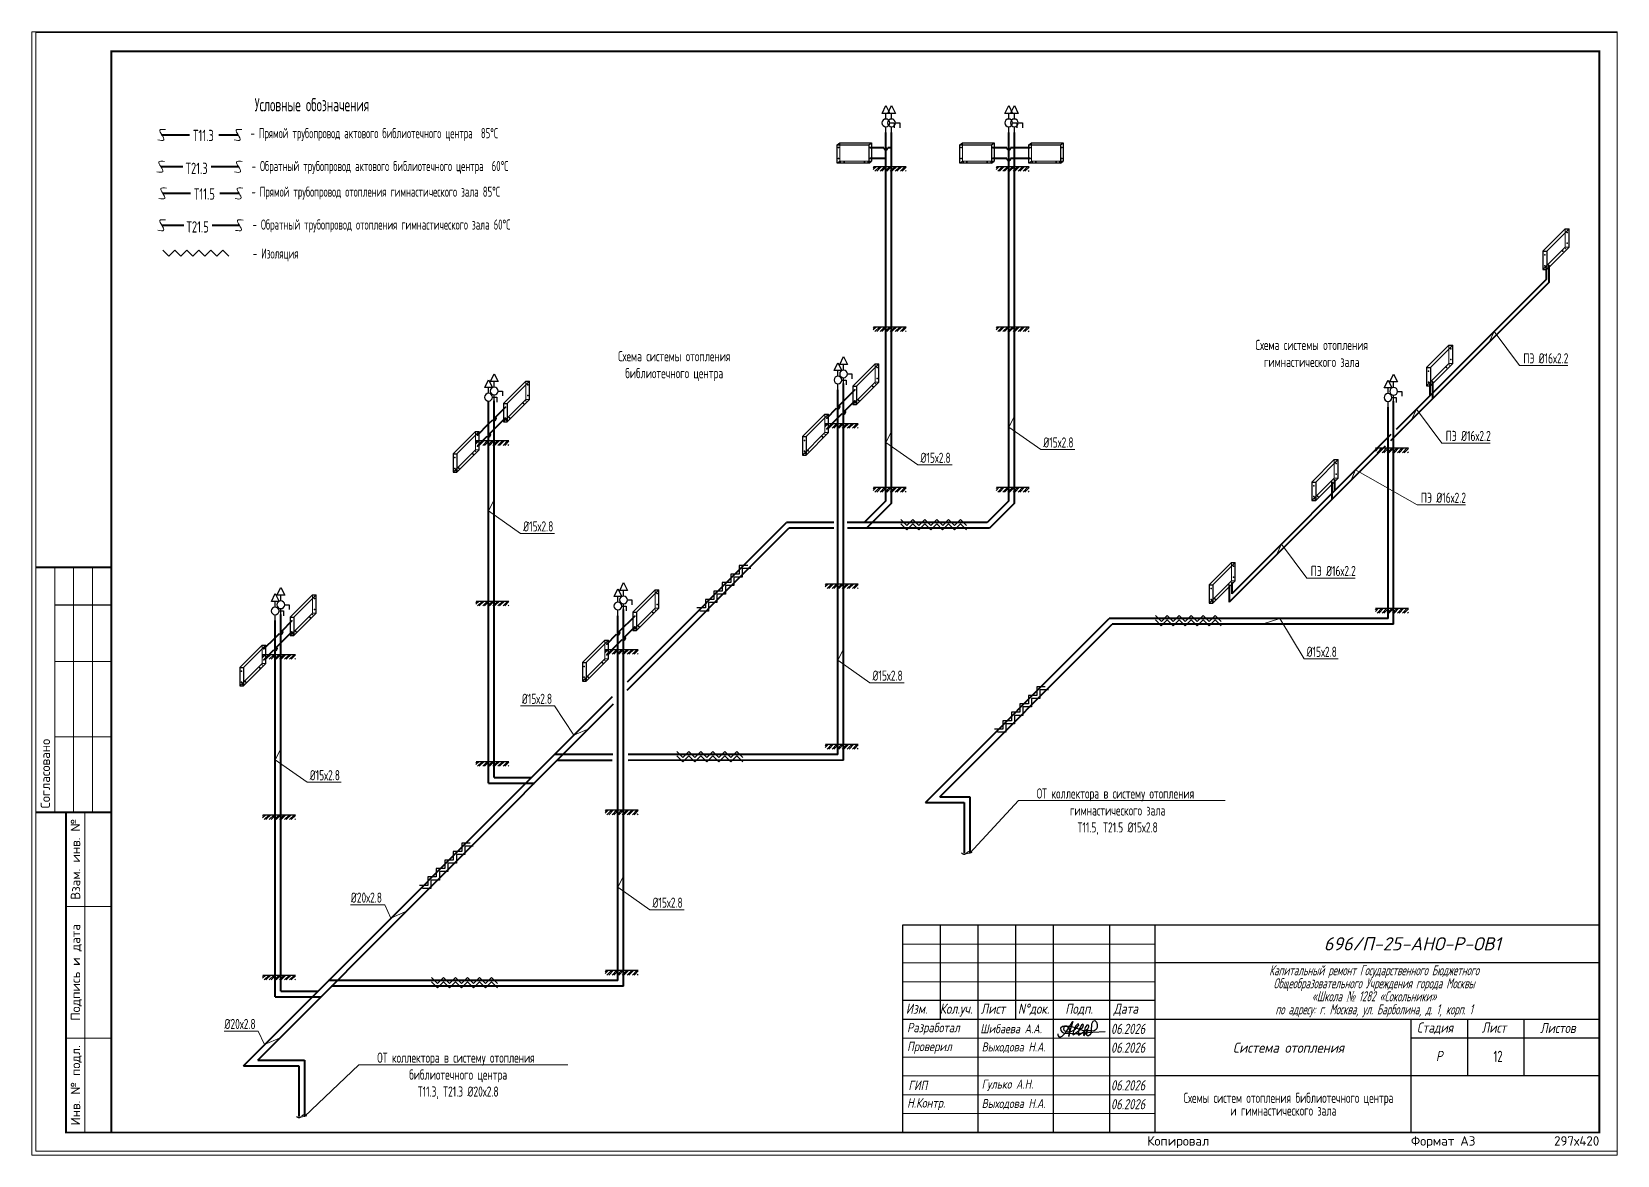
# Paper-space layout '12' of a CAD drawing. Header units: millimetres. Extents: x -2 to 419, y -2 to 296.
# The model-space entities are those that its viewports show. They can reach past a viewport. Long polylines and large blocks are cut down to what shows.
import ezdxf
from ezdxf import colors
from ezdxf.entities.mleader import LeaderData, LeaderLine
from ezdxf.enums import TextEntityAlignment as Align
from ezdxf.math import Vec2, Vec3

# ---------------------------------------------------------------- set-up
doc = ezdxf.new("R2010")
doc.units = ezdxf.units.MM
doc.linetypes.add('GOST2.303 4', pattern=[7, 5, -2, 0])
doc.linetypes.add('Hidden', pattern=[7.14375, 4.7625, -2.38125])
for name, color, linetype in [('9_Форматы', 7, 'Continuous'), ('выноски2', 1, 'Continuous'), ('стояки', 7, 'Continuous')]:
    doc.layers.add(name, color=color, linetype=linetype)
doc.layers.add('9_Форматы надписи', color=7, linetype='Continuous', plot=False)
for name, color, linetype, lineweight in [('_надписи ОВ', 7, 'Continuous', 20), ('Shtamp', 7, 'Continuous', 35), ('АР-ШТАМП', 7, 'Continuous', 15), ('Арматура', 4, 'Continuous', 30), ('ОВ', 6, 'Continuous', 40), ('ОВ-ИЗОЛЯЦИЯ', 7, 'Continuous', 25), ('ОВ-рамка', 7, 'Continuous', 30), ('ОВ-ТЕКСТ', 7, 'Continuous', 25), ('СПДС_Штриховка', 252, 'Continuous', 9), ('ТЕКСТ', 252, 'Continuous', 13)]:
    doc.layers.add(name, color=color, linetype=linetype, lineweight=lineweight)
for name, color, linetype, true_color in [('Подпись', 7, 'Continuous', 0x082cf7), ('т11.3', 7, 'Continuous', 0xb82e00), ('т11.5', 7, 'Continuous', 0x750000), ('т21.3', 7, 'Continuous', 0x005c45), ('т21.5', 7, 'Continuous', 0x000061)]:
    doc.layers.add(name, color=color, linetype=linetype, true_color=true_color)
doc.styles.add('ГОСТ', font='isocpeur.ttf', dxfattribs={"width": 0.8, "height": 250})
doc.styles.add('М2', font='isocpeui.ttf', dxfattribs={"width": 0.8})
doc.styles.add('РАЗМЕРНЫЙ', font='simplex.shx', dxfattribs={"width": 0.6, "oblique": 15})
doc.styles.add('СТИЛЬ', font='simplex.shx', dxfattribs={"width": 0.65})

psp = doc.layouts.new('12')

msp = doc.modelspace()

# ---------------------------------------------------------------- texts
at = {"layer": '_надписи ОВ', "ltscale": 10, "style": 'СТИЛЬ', "width": 0.6}
for s, height, p in [('Условные обозначения', 350, (44003.095, 216035.602)), ('- Прямой трубопровод актового библиотечного центра  85%%DС', 270, (43890.679, 215320.97)), ('- Обратный трубопровод актового библиотечного центра  60%%DС', 270, (43923.924, 214447.94)), ('- Прямой трубопровод отопления гимнастического зала 85%%DС', 270, (43915.424, 213767.689)), ('- Обратный трубопровод отопления гимнастического зала 60%%DС', 270, (43948.669, 212894.658)), (' - Изоляция', 270, (43845.671, 212126.553))]:
    msp.add_text(s, height=height, dxfattribs=at).set_placement(p)
at = {"layer": '_надписи ОВ', "ltscale": 10, "char_height": 300, "width": 16480.02357, "attachment_point": 1, "line_spacing_factor": 0.7, "style": 'СТИЛЬ'}
for s, insert in [('Т11.3', (42367.246, 215545.195)), ('Т21.3 ', (42168.146, 214671.226)), ('Т11.5', (42391.99, 213991.914)), ('Т21.5 ', (42192.89, 213117.945))]:
    msp.add_mtext(s, dxfattribs=dict(at, insert=insert))
at = {"layer": 'выноски2', "color": 7, "char_height": 270, "width": 4047.56645, "attachment_point": 3, "style": 'СТИЛЬ'}
for s, insert in [('\\pxqc;Схема системы отопления библиотечного центра', (57164.968, 209669.797)), ('\\pxqc;Схема системы отопления гимнастического зала', (74087.117, 209969.064))]:
    msp.add_mtext(s, dxfattribs=dict(at, insert=insert))
at = {"layer": 'ТЕКСТ', "transparency": 33554687, "attachment_point": 5, "style": 'СТИЛЬ'}
for s, insert, char_height, width in [('\\pxi1,sm0.75;{\\C7;12}', (76859.136, 190949.032, 576.986), 300, 6768.52482), ('\\pxi1,sm0.75;{\\C7;Схемы систем отопления библиотечного центра и гимнастического зала}', (71311.899, 189680.304, 576.986), 270, 6535.64473)]:
    msp.add_mtext(s, dxfattribs=dict(at, insert=insert, char_height=char_height, width=width))

# ---------------------------------------------------------------- blocks, each defined once
blk = doc.blocks.new('бок панель')
at = {"color": 32, "lineweight": 30, "ltscale": 0.1, "true_color": 0xcd6928}
for p, q in [((29006, 6630), (28412, 6036)), ((29006, 6630), (29106, 6630)), ((28412, 6036), (28412, 5548)), ((28412, 6036), (28512, 6036)), ((28412, 5548), (28512, 5548))]:
    blk.add_line(p, q, dxfattribs=at)
at = {"color": 32, "linetype": 'GOST2.303 4', "lineweight": 18, "ltscale": 10, "true_color": 0xcd6928}
for p, q in [((29006, 6142), (29006, 6630)), ((28412, 5548), (29006, 6142)), ((29006, 6142), (29106, 6142))]:
    blk.add_line(p, q, dxfattribs=at)
at = {"color": 32, "lineweight": 30, "ltscale": 0.1, "true_color": 0xcd6928}
blk.add_lwpolyline([(29106, 6630), (28512, 6036), (28512, 5548), (29106, 6142)], close=True, dxfattribs=at)
for p in [(29056, 6530), (28462, 5936), (28943, 6029), (29056, 6242), (28462, 5648), (28497, 5584), (28568, 5655)]:
    blk.add_point(p, dxfattribs=at)
at = {"color": 32, "linetype": 'GOST2.303 4', "lineweight": 18, "ltscale": 10, "true_color": 0xcd6928}
blk.add_point((29014, 6100), dxfattribs=at)
blk = doc.blocks.new('В.к.')
at = {"layer": 'Арматура', "color": 7, "lineweight": 30}
for p, q in [((0, 424), (-61, 302)), ((-61, 302), (60, 302)), ((60, 302), (0, 424)), ((0, 211), (0, 302)), ((-62, 152), (-129, 152)), ((-129, 152), (-129, 76)), ((0, 0), (0, 91))]:
    blk.add_line(p, q, dxfattribs=at)
blk.add_circle((0, 152), 60.9, dxfattribs=at)
blk = doc.blocks.new('gh павнель')
at = {"color": 32, "lineweight": 30, "ltscale": 0.1, "true_color": 0xcd6928}
for p, q in [((29457, 6419), (30297, 6419)), ((30297, 6419), (30297, 5931))]:
    blk.add_line(p, q, dxfattribs=at)
at = {"color": 32, "linetype": 'GOST2.303 4', "lineweight": 18, "ltscale": 10, "true_color": 0xcd6928}
for p, q in [((29457, 5931), (29457, 6419)), ((30297, 5931), (29457, 5931))]:
    blk.add_line(p, q, dxfattribs=at)
at = {"color": 32, "lineweight": 30, "ltscale": 0.1, "true_color": 0xcd6928}
for points in [[(29386, 6364), (29457, 6419)], [(30226, 6364), (30297, 6419)], [(30226, 5877), (30297, 5931)]]:
    blk.add_lwpolyline(points, dxfattribs=at)
blk.add_lwpolyline([(29386, 6364), (30226, 6364), (30226, 5877), (29386, 5877)], close=True, dxfattribs=at)
at = {"color": 32, "linetype": 'GOST2.303 4', "lineweight": 18, "ltscale": 10, "true_color": 0xcd6928}
blk.add_lwpolyline([(29386, 5877), (29457, 5931)], dxfattribs=at)
at = {"color": 32, "lineweight": 30, "ltscale": 0.1, "true_color": 0xcd6928}
for p in [(29422, 6292), (29422, 6004), (29472, 5904), (29572, 5904), (30112, 5904), (30212, 5904), (30262, 6292), (30262, 6004)]:
    blk.add_point(p, dxfattribs=at)
blk = doc.blocks.new('*U3005')
at = {"layer": '9_Форматы', "color": 7, "linetype": 'Continuous', "lineweight": 9, "ltscale": 100}
blk.add_lwpolyline([(5, -5), (5, 292), (-415, 292), (-415, -5)], close=True, dxfattribs=at)
at = {"layer": '9_Форматы', "color": 7, "linetype": 'Continuous', "lineweight": 9, "ltscale": 100, "const_width": 0.5}
blk.add_lwpolyline([(0, 0), (0, 287), (-395, 287), (-395, 0)], close=True, dxfattribs=at)
at = {"layer": '9_Форматы', "color": 7, "linetype": 'Continuous', "lineweight": 9, "ltscale": 100}
for points, const_width in [([(-395, 150), (-415, 150)], 0.5), ([(-410, 85), (-410, 150)], 0.3), ([(-395, 140), (-410, 140)], 0.3), ([(-395, 125), (-410, 125)], 0.3), ([(-395, 105), (-410, 105)], 0.3), ([(-395, 85), (-415, 85)], 0.5), ([(-395, 0), (-407, 0), (-407, 85), (-407, 85)], 0.5), ([(-402, 0), (-402, 85)], 0.3), ([(-407, 60), (-395, 60)], 0.3), ([(-407, 25), (-395, 25)], 0.3)]:
    blk.add_lwpolyline(points, dxfattribs=dict(at, const_width=const_width))
for points in [[(-405, 85), (-405, 150)], [(-400, 85), (-400, 150)], [(-400, 85), (-400, 150)]]:
    blk.add_lwpolyline(points, dxfattribs=at)
at = {"layer": '9_Форматы', "color": 7, "linetype": 'Continuous', "lineweight": 9, "ltscale": 100, "style": 'ГОСТ'}
blk.add_text('Согласовано', height=2.5, rotation=90, dxfattribs=at).set_placement((-411.25, 86))
for s, p in [('Взам. инв. №', (-404.5, 72.5)), ('Подпись и дата', (-404.5, 42.5)), ('Инв. № подл.', (-404.5, 12.5))]:
    blk.add_text(s, height=2.5, rotation=90, dxfattribs=at).set_placement(p, align=Align.MIDDLE_CENTER)
at = {"layer": '9_Форматы', "color": 7, "style": 'ГОСТ'}
for s, p in [('Копировал', (-120, -1)), ('Формат А3', (-50, -1))]:
    blk.add_text(s, height=2.5, dxfattribs=at).set_placement(p, align=Align.TOP_LEFT)
at = {"layer": '9_Форматы надписи', "color": 7, "style": 'ГОСТ'}
blk.add_text('297х420', height=2.5, dxfattribs=at).set_placement((0, -3.5), align=Align.RIGHT)
blk = doc.blocks.new('Штамп 22-РД-Б1-Р1-ОВ.1')
at = {"layer": 'АР-ШТАМП', "lineweight": 30, "transparency": 33554687}
blk.add_lwpolyline([(-18500, 0), (0, 0), (0, 5500), (-18500, 5500)], close=True, dxfattribs=at)
for points in [[(-17500, 5500), (-17500, 3000)], [(-16500, 5500), (-16500, 0)], [(-15500, 5500), (-15500, 3000)], [(-14500, 5500), (-14500, 0)], [(-13000, 5500), (-13000, 0)], [(-11800, 5500), (-11800, 0)], [(0, 4500), (-11800, 4500), (-11800, 4500)], [(-11800, 3500), (-18500, 3500)], [(-11800, 3000), (-18500, 3000)], [(0, 3000), (-11800, 3000), (-11800, 3000)], [(-5000, 3000), (-5000, 0)], [(-3500, 3000), (-3500, 1500)], [(-2000, 3000), (-2000, 1500)], [(0, 2500), (-5000, 2500)], [(0, 1500), (-11800, 1500), (-11800, 1500)]]:
    blk.add_lwpolyline(points, dxfattribs=at)
at = {"layer": 'АР-ШТАМП', "lineweight": 15, "transparency": 33554687}
for points in [[(-11800, 5000), (-18500, 5000)], [(-11800, 4500), (-18500, 4500)], [(-11800, 4000), (-18500, 4000)], [(-11800, 2500), (-18500, 2500)], [(-11800, 2000), (-18500, 2000)], [(-11800, 1500), (-18500, 1500)], [(-11800, 1000), (-18500, 1000)], [(-11800, 500), (-18500, 500)]]:
    blk.add_lwpolyline(points, dxfattribs=at)
at = {"layer": 'Подпись', "linetype": 'Continuous'}
blk.add_lwpolyline([(-14376, 2617), (-14374, 2584), (-14364, 2561), (-14345, 2542), (-14323, 2536), (-14290, 2542), (-14259, 2558), (-14218, 2591), (-14159, 2653), (-13975, 2948), (-14064, 2666), (-14079, 2550), (-14056, 2734), (-14097, 2794), (-14145, 2818), (-14193, 2822), (-14216, 2789), (-14218, 2743), (-14204, 2703), (-14168, 2687), (-14124, 2669), (-14055, 2667), (-14002, 2687), (-13951, 2714), (-13904, 2752), (-13865, 2785), (-13836, 2826), (-13816, 2848), (-13821, 2882), (-13851, 2878), (-13903, 2822), (-13932, 2759), (-13961, 2677), (-13973, 2612), (-13963, 2592), (-13936, 2606), (-13779, 2735), (-13708, 2794), (-13690, 2861), (-13710, 2878), (-13748, 2852), (-13814, 2727), (-13829, 2595), (-13802, 2591), (-13579, 2753), (-13546, 2800), (-13547, 2836), (-13570, 2852), (-13602, 2845), (-13648, 2785), (-13676, 2683), (-13694, 2578), (-13672, 2574), (-13650, 2610), (-13616, 2663), (-13575, 2705), (-13535, 2707), (-13509, 2709), (-13491, 2684), (-13495, 2623), (-13521, 2590), (-13555, 2566), (-13593, 2565), (-13600, 2579), (-13601, 2638), (-13584, 2696), (-13575, 2705), (-13509, 2709), (-13491, 2684), (-13479, 2701), (-13472, 2884), (-13436, 2950), (-13389, 2971), (-13345, 2931), (-13328, 2868), (-13326, 2790), (-13355, 2730), (-13410, 2696), (-13618, 2691), (-13719, 2710), (-13806, 2741), (-13867, 2763), (-13911, 2779), (-13977, 2793), (-14075, 2813), (-14248, 2815), (-14298, 2772), (-14295, 2705), (-14255, 2662), (-14202, 2639), (-13997, 2626), (-13852, 2624), (-13699, 2642), (-13442, 2665), (-13114, 2682)], dxfattribs=at)
at = {"layer": 'Shtamp', "color": 7, "ltscale": 33.333333, "style": 'М2'}
blk.add_text('696/П-25-АНО-Р-ОВ1', height=350, dxfattribs=at).set_placement((-7314, 4832))
at = {"layer": 'Shtamp', "ltscale": 33.333333, "style": 'М2', "width": 0.8}
for s, p in [('Изм.', (-18406, 3149)), ('Кол.уч.', (-17506, 3149)), ('Лист ', (-16417, 3149)), ('N°док.', (-15430, 3149)), ('Подп.', (-14174, 3149)), ('Дата', (-12892, 3149)), ('Cтадия', (-4844, 2649)), ('Лист ', (-3117, 2649)), ('Листов', (-1567, 2639)), ('Р', (-4334, 1896))]:
    blk.add_text(s, height=270, dxfattribs=at).set_placement(p)
at = {"layer": 'Shtamp', "color": 7, "ltscale": 33.333333, "style": 'М2', "width": 0.75}
for p in [(-12960, 2615), (-12960, 2115), (-12960, 1115), (-12960, 615)]:
    blk.add_text('06.2026', height=270, dxfattribs=at).set_placement(p)
at = {"layer": 'Shtamp', "ltscale": 33.333333, "char_height": 270, "attachment_point": 5, "line_spacing_factor": 0.768}
for s, insert, width, style in [('\\pxl1.18333,r1.7625,qc;Капитальный ремонт Государственного Бюджетного \\PОбщеобразовательного Учреждения города Москвы \\P«Школа {\\fTimes New Roman|b0|i0|c204|p18;№} 1282 «Сокольники» \\Pпо адресу: г. Москва, ул. Барболина, д. 1, корп. 1', (-5900, 3750), 11799.97, 'РАЗМЕРНЫЙ'), ('\\pxi1,sm0.75;{\\W0.9;\\C7;Система отопления}', (-8384, 2250), 6643.18, 'М2')]:
    blk.add_mtext(s, dxfattribs=dict(at, insert=insert, width=width, style=style))
at = {"layer": 'Shtamp', "color": 18, "ltscale": 100, "true_color": 0x000000, "width": 2000, "attachment_point": 4, "style": 'М2'}
for s, insert, char_height in [('\\pxi0.002,t0;{\\W0.8;\\C256; Разработал}', (-18500, 2750), 250), ('{\\W0.8;\\C256;Шибаева А.А.}', (-16429, 2752), 240), ('\\pxi0.002,t0;{\\W0.8;\\C256; Проверил}', (-18500, 2250), 250), ('\\pxi0.002,t0;{\\W0.8;\\C256;ГИП}', (-18339, 1250), 250), ('\\pxi0.002,t0;{\\W0.8;\\C256; Н.Контр.}', (-18500, 750), 250)]:
    blk.add_mtext(s, dxfattribs=dict(at, insert=insert, char_height=char_height))
at = {"layer": 'Shtamp', "color": 1, "ltscale": 100, "true_color": 0xff0000, "char_height": 240, "width": 2000, "attachment_point": 4, "style": 'М2'}
for s, insert in [('{\\C256;Выходова Н.А.}', (-16393, 2250)), ('{\\C256;Гулько А.Н.}', (-16393, 1250)), ('{\\C256;Выходова Н.А.}', (-16393, 750))]:
    blk.add_mtext(s, dxfattribs=dict(at, insert=insert))

# ---------------------------------------------------------------- hatches: boundary and pattern name
at = {"layer": 'СПДС_Штриховка', "lineweight": 25}
h = msp.add_hatch(dxfattribs=at)
h.set_pattern_fill('ANSI32', color=253, scale=10)
h.set_pattern_definition([(45, (452145.12, 536477.39), (-67.351921, 67.351921), []), (45, (452190.02, 536477.39), (-67.351921, 67.351921), [])])
h.paths.add_polyline_path([(61299.009, 214571.405), (60424.356, 214571.405), (60424.356, 214443.735), (61299.009, 214443.735)])
h = msp.add_hatch(dxfattribs=at)
h.set_pattern_fill('ANSI32', color=253, scale=10)
h.set_pattern_definition([(45, (455405.68, 536477.39), (-67.351921, 67.351921), []), (45, (455450.58, 536477.39), (-67.351921, 67.351921), [])])
h.paths.add_polyline_path([(64559.572, 214571.405), (63684.919, 214571.405), (63684.919, 214443.735), (64559.572, 214443.735)])
h = msp.add_hatch(dxfattribs=at)
h.set_pattern_fill('ANSI32', color=253, scale=10)
h.set_pattern_definition([(45, (452145.12, 532220.65), (-67.351921, 67.351921), []), (45, (452190.02, 532220.65), (-67.351921, 67.351921), [])])
h.paths.add_polyline_path([(61299.009, 210314.668), (60424.356, 210314.668), (60424.356, 210186.998), (61299.009, 210186.998)])
h = msp.add_hatch(dxfattribs=at)
h.set_pattern_fill('ANSI32', color=253, scale=10)
h.set_pattern_definition([(45, (455405.68, 532220.65), (-67.351921, 67.351921), []), (45, (455450.58, 532220.65), (-67.351921, 67.351921), [])])
h.paths.add_polyline_path([(64559.572, 210314.668), (63684.919, 210314.668), (63684.919, 210186.998), (64559.572, 210186.998)])
h = msp.add_hatch(dxfattribs=at)
h.set_pattern_fill('ANSI32', color=253, scale=10)
h.set_pattern_definition([(45, (450871.8, 529655.23), (-67.351921, 67.351921), []), (45, (450916.7, 529655.23), (-67.351921, 67.351921), [])])
h.paths.add_polyline_path([(60025.691, 207749.246), (59151.038, 207749.246), (59151.038, 207621.577), (60025.691, 207621.577)])
h = msp.add_hatch(dxfattribs=at)
h.set_pattern_fill('ANSI32', color=253, scale=10)
h.set_pattern_definition([(45, (441597.44, 529199.58), (-67.351921, 67.351921), []), (45, (441642.35, 529199.58), (-67.351921, 67.351921), [])])
h.paths.add_polyline_path([(50751.333, 207293.598), (49876.68, 207293.598), (49876.68, 207165.928), (50751.333, 207165.928)])
h = msp.add_hatch(dxfattribs=at)
h.set_pattern_fill('ANSI32', color=253, scale=10)
h.set_pattern_definition([(45, (465474.45, 529007.88), (-67.351921, 67.351921), []), (45, (465519.35, 529007.88), (-67.351921, 67.351921), [])])
h.paths.add_polyline_path([(74628.338, 207101.899), (73753.684, 207101.899), (73753.684, 206974.23), (74628.338, 206974.23)])
h = msp.add_hatch(dxfattribs=at)
h.set_pattern_fill('ANSI32', color=253, scale=10)
h.set_pattern_definition([(45, (452145.12, 527963.91), (-67.351921, 67.351921), []), (45, (452190.02, 527963.91), (-67.351921, 67.351921), [])])
h.paths.add_polyline_path([(61299.009, 206057.93), (60424.356, 206057.93), (60424.356, 205930.261), (61299.009, 205930.261)])
h = msp.add_hatch(dxfattribs=at)
h.set_pattern_fill('ANSI32', color=253, scale=10)
h.set_pattern_definition([(45, (455405.68, 527963.91), (-67.351921, 67.351921), []), (45, (455450.58, 527963.91), (-67.351921, 67.351921), [])])
h.paths.add_polyline_path([(64559.572, 206057.93), (63684.919, 206057.93), (63684.919, 205930.261), (64559.572, 205930.261)])
h = msp.add_hatch(dxfattribs=at)
h.set_pattern_fill('ANSI32', color=253, scale=10)
h.set_pattern_definition([(45, (450871.8, 525398.49), (-67.351921, 67.351921), []), (45, (450916.7, 525398.49), (-67.351921, 67.351921), [])])
h.paths.add_polyline_path([(60025.691, 203492.509), (59151.038, 203492.509), (59151.038, 203364.839), (60025.691, 203364.839)])
h = msp.add_hatch(dxfattribs=at)
h.set_pattern_fill('ANSI32', color=253, scale=10)
h.set_pattern_definition([(45, (441597.44, 524942.84), (-67.351921, 67.351921), []), (45, (441642.35, 524942.84), (-67.351921, 67.351921), [])])
h.paths.add_polyline_path([(50751.333, 203036.86), (49876.68, 203036.86), (49876.68, 202909.19), (50751.333, 202909.19)])
h = msp.add_hatch(dxfattribs=at)
h.set_pattern_fill('ANSI32', color=253, scale=10)
h.set_pattern_definition([(45, (465474.45, 524751.14), (-67.351921, 67.351921), []), (45, (465519.35, 524751.14), (-67.351921, 67.351921), [])])
h.paths.add_polyline_path([(74628.338, 202845.162), (73753.684, 202845.162), (73753.684, 202717.492), (74628.338, 202717.492)])
h = msp.add_hatch(dxfattribs=at)
h.set_pattern_fill('ANSI32', color=253, scale=10)
h.set_pattern_definition([(45, (435933.25, 523527.05), (-67.351921, 67.351921), []), (45, (435978.15, 523527.05), (-67.351921, 67.351921), [])])
h.paths.add_polyline_path([(45087.139, 201621.072), (44212.486, 201621.072), (44212.486, 201493.403), (45087.139, 201493.403)])
h = msp.add_hatch(dxfattribs=at)
h.set_pattern_fill('ANSI32', color=253, scale=10)
h.set_pattern_definition([(45, (445030.9, 523655.49), (-67.351921, 67.351921), []), (45, (445075.8, 523655.49), (-67.351921, 67.351921), [])])
h.paths.add_polyline_path([(54184.784, 201749.506), (53310.131, 201749.506), (53310.131, 201621.836), (54184.784, 201621.836)])
h = msp.add_hatch(dxfattribs=at)
h.set_pattern_fill('ANSI32', color=253, scale=10)
h.set_pattern_definition([(45, (450871.8, 521141.75), (-67.351921, 67.351921), []), (45, (450916.7, 521141.75), (-67.351921, 67.351921), [])])
h.paths.add_polyline_path([(60025.691, 199235.772), (59151.038, 199235.772), (59151.038, 199108.102), (60025.691, 199108.102)])
h = msp.add_hatch(dxfattribs=at)
h.set_pattern_fill('ANSI32', color=253, scale=10)
h.set_pattern_definition([(45, (441597.44, 520686.1), (-67.351921, 67.351921), []), (45, (441642.35, 520686.1), (-67.351921, 67.351921), [])])
h.paths.add_polyline_path([(50751.333, 198780.123), (49876.68, 198780.123), (49876.68, 198652.453), (50751.333, 198652.453)])
h = msp.add_hatch(dxfattribs=at)
h.set_pattern_fill('ANSI32', color=253, scale=10)
h.set_pattern_definition([(45, (445030.9, 519398.75), (-67.351921, 67.351921), []), (45, (445075.8, 519398.75), (-67.351921, 67.351921), [])])
h.paths.add_polyline_path([(54184.784, 197492.768), (53310.131, 197492.768), (53310.131, 197365.098), (54184.784, 197365.098)])
h = msp.add_hatch(dxfattribs=at)
h.set_pattern_fill('ANSI32', color=253, scale=10)
h.set_pattern_definition([(45, (435933.25, 519270.32), (-67.351921, 67.351921), []), (45, (435978.15, 519270.32), (-67.351921, 67.351921), [])])
h.paths.add_polyline_path([(45087.139, 197364.335), (44212.486, 197364.335), (44212.486, 197236.665), (45087.139, 197236.665)])
h = msp.add_hatch(dxfattribs=at)
h.set_pattern_fill('ANSI32', color=253, scale=10)
h.set_pattern_definition([(45, (445030.9, 515142.01), (-67.351921, 67.351921), []), (45, (445075.8, 515142.01), (-67.351921, 67.351921), [])])
h.paths.add_polyline_path([(54184.784, 193236.031), (53310.131, 193236.031), (53310.131, 193108.361), (54184.784, 193108.361)])
h = msp.add_hatch(dxfattribs=at)
h.set_pattern_fill('ANSI32', color=253, scale=10)
h.set_pattern_definition([(45, (435933.25, 515013.58), (-67.351921, 67.351921), []), (45, (435978.15, 515013.58), (-67.351921, 67.351921), [])])
h.paths.add_polyline_path([(45087.139, 193107.597), (44212.486, 193107.597), (44212.486, 192979.928), (45087.139, 192979.928)])

# ---------------------------------------------------------------- linework, layer by layer
at = {"color": 253, "lineweight": 25, "ltscale": 0.1}
for p, q in [((60430.699, 214571.405), (61299.009, 214571.405)), ((63691.262, 214571.405), (64559.572, 214571.405)), ((60430.699, 210314.668), (61299.009, 210314.668)), ((63691.262, 210314.668), (64559.572, 210314.668)), ((59157.381, 207749.246), (60025.691, 207749.246)), ((49883.023, 207293.598), (50751.333, 207293.598)), ((73760.028, 207101.899), (74628.338, 207101.899)), ((60430.699, 206057.93), (61299.009, 206057.93)), ((63691.262, 206057.93), (64559.572, 206057.93)), ((59157.381, 203492.509), (60025.691, 203492.509)), ((49883.023, 203036.86), (50751.333, 203036.86)), ((73760.028, 202845.162), (74628.338, 202845.162)), ((44218.829, 201621.072), (45087.139, 201621.072)), ((53316.474, 201749.506), (54184.784, 201749.506)), ((59157.381, 199235.772), (60025.691, 199235.772)), ((49883.023, 198780.123), (50751.333, 198780.123)), ((53316.474, 197492.768), (54184.784, 197492.768)), ((44218.829, 197364.335), (45087.139, 197364.335)), ((53316.474, 193236.031), (54184.784, 193236.031)), ((44218.829, 193107.597), (45087.139, 193107.597))]:
    msp.add_line(p, q, dxfattribs=at)
at = {"layer": '_надписи ОВ', "ltscale": 10}
for points in [[(41435.377, 215275.376), (41589.56, 215275.478), (41537.746, 215415.247), (41488.39, 215537.429), (41639.094, 215549.595)], [(43460.157, 215275.003), (43614.341, 215275.106), (43562.526, 215414.875), (43513.171, 215537.057), (43663.874, 215549.223)], [(41408.377, 214429.988), (41562.56, 214430.09), (41510.746, 214569.859), (41461.39, 214692.041), (41612.094, 214704.207)], [(43469.771, 214429.613), (43623.954, 214429.716), (43572.14, 214569.484), (43522.784, 214691.667), (43673.488, 214703.833)], [(41460.122, 213722.095), (41614.305, 213722.197), (41562.491, 213861.966), (41513.135, 213984.148), (41663.839, 213996.314)], [(43484.902, 213721.722), (43639.085, 213721.825), (43587.271, 213861.593), (43537.915, 213983.776), (43688.619, 213995.942)], [(41433.122, 212876.706), (41587.305, 212876.809), (41535.491, 213016.578), (41486.135, 213138.76), (41636.839, 213150.926)], [(43494.516, 212876.332), (43648.699, 212876.434), (43596.885, 213016.203), (43547.529, 213138.385), (43698.233, 213150.552)]]:
    msp.add_spline(points, degree=3, dxfattribs=at)
at = {"layer": 'ОВ-ИЗОЛЯЦИЯ', "color": 7, "linetype": 'ByBlock'}
for points in [[(41568.073, 212350.216), (41727.172, 212191.117), (41886.271, 212350.216), (42045.37, 212191.117), (42204.469, 212350.216), (42363.568, 212191.117), (42522.667, 212350.216), (42681.766, 212191.117), (42840.865, 212350.216), (42999.964, 212191.117), (43159.063, 212350.216), (43318.162, 212191.117)], [(62902.707, 204925.835), (62743.608, 205084.934), (62584.509, 204925.835), (62425.41, 205084.934), (62266.311, 204925.835), (62107.212, 205084.934), (61948.113, 204925.835), (61789.014, 205084.934), (61629.915, 204925.835), (61470.816, 205084.934), (61311.717, 204925.835), (61152.618, 205084.934)], [(62902.856, 205040.775), (62743.757, 205199.874), (62584.658, 205040.775), (62425.559, 205199.874), (62266.46, 205040.775), (62107.361, 205199.874), (61948.262, 205040.775), (61789.163, 205199.874), (61630.064, 205040.775), (61470.965, 205199.874), (61311.866, 205040.775), (61152.767, 205199.874)], [(57091.57, 203977.724), (56866.57, 203977.724), (56866.57, 203752.724), (56641.57, 203752.724), (56641.57, 203527.724), (56416.57, 203527.724), (56416.57, 203302.724), (56191.57, 203302.724), (56191.57, 203077.724), (55966.57, 203077.724), (55966.57, 202852.724), (55741.57, 202852.724)], [(57172.741, 203896.343), (56947.741, 203896.343), (56947.741, 203671.343), (56722.741, 203671.343), (56722.741, 203446.343), (56497.741, 203446.343), (56497.741, 203221.343), (56272.741, 203221.343), (56272.741, 202996.343), (56047.741, 202996.343), (56047.741, 202771.343), (55822.741, 202771.343)], [(69661.868, 202374.882), (69502.769, 202533.981), (69343.67, 202374.882), (69184.571, 202533.981), (69025.472, 202374.882), (68866.373, 202533.981), (68707.274, 202374.882), (68548.175, 202533.981), (68389.076, 202374.882), (68229.977, 202533.981), (68070.878, 202374.882), (67911.779, 202533.981)], [(69662.017, 202489.823), (69502.918, 202648.922), (69343.819, 202489.823), (69184.72, 202648.922), (69025.621, 202489.823), (68866.522, 202648.922), (68707.423, 202489.823), (68548.324, 202648.922), (68389.225, 202489.823), (68230.126, 202648.922), (68071.027, 202489.823), (67911.928, 202648.922)], [(64990.968, 200757.583), (64765.968, 200757.583), (64765.968, 200532.583), (64540.968, 200532.583), (64540.968, 200307.583), (64315.968, 200307.583), (64315.968, 200082.583), (64090.968, 200082.583), (64090.968, 199857.583), (63865.968, 199857.583), (63865.968, 199632.583), (63640.968, 199632.583)], [(65072.139, 200676.202), (64847.139, 200676.202), (64847.139, 200451.202), (64622.139, 200451.202), (64622.139, 200226.202), (64397.139, 200226.202), (64397.139, 200001.202), (64172.139, 200001.202), (64172.139, 199776.202), (63947.139, 199776.202), (63947.139, 199551.202), (63722.139, 199551.202)], [(56963.568, 198765.498), (56804.469, 198924.597), (56645.37, 198765.498), (56486.271, 198924.597), (56327.172, 198765.498), (56168.073, 198924.597), (56008.974, 198765.498), (55849.875, 198924.597), (55690.776, 198765.498), (55531.677, 198924.597), (55372.578, 198765.498), (55213.479, 198924.597)], [(56963.716, 198880.439), (56804.617, 199039.538), (56645.518, 198880.439), (56486.419, 199039.538), (56327.32, 198880.439), (56168.221, 199039.538), (56009.122, 198880.439), (55850.023, 199039.538), (55690.924, 198880.439), (55531.825, 199039.538), (55372.726, 198880.439), (55213.627, 199039.538)], [(49725.288, 196611.441), (49500.288, 196611.441), (49500.288, 196386.441), (49275.288, 196386.441), (49275.288, 196161.441), (49050.288, 196161.441), (49050.288, 195936.441), (48825.288, 195936.441), (48825.288, 195711.441), (48600.288, 195711.441), (48600.288, 195486.441), (48375.288, 195486.441)], [(49806.458, 196530.061), (49581.458, 196530.061), (49581.458, 196305.061), (49356.458, 196305.061), (49356.458, 196080.061), (49131.458, 196080.061), (49131.458, 195855.061), (48906.458, 195855.061), (48906.458, 195630.061), (48681.458, 195630.061), (48681.458, 195405.061), (48456.458, 195405.061)], [(50445.605, 192765.751), (50286.506, 192924.85), (50127.407, 192765.751), (49968.308, 192924.85), (49809.209, 192765.751), (49650.11, 192924.85), (49491.011, 192765.751), (49331.912, 192924.85), (49172.813, 192765.751), (49013.714, 192924.85), (48854.615, 192765.751), (48695.516, 192924.85)], [(50445.754, 192880.692), (50286.655, 193039.791), (50127.556, 192880.692), (49968.457, 193039.791), (49809.358, 192880.692), (49650.259, 193039.791), (49491.16, 192880.692), (49332.061, 193039.791), (49172.962, 192880.692), (49013.863, 193039.791), (48854.764, 192880.692), (48695.665, 193039.791)]]:
    msp.add_lwpolyline(points, dxfattribs=at)
at = {"layer": 'стояки', "color": 7, "lineweight": 30}
for centre, start, end in [((62837.954, 196400.334), 216.5656753, 323.4343247), ((62976.554, 196297.529), 36.5656753, 143.4343247), ((45178.911, 189410.656), 216.5656753, 323.4343247), ((45317.51, 189307.851), 36.5656753, 143.4343247)]:
    msp.add_arc(centre, 86.282, start, end, dxfattribs=at)
at = {"layer": 'т11.3', "lineweight": 40}
for p, q in [((42275.831, 215406.05), (41533.552, 215406.182)), ((43567.946, 215405.807), (43053.979, 215405.921)), ((60908.722, 205632.141), (60908.722, 215472.335)), ((64169.285, 205632.141), (64169.285, 215472.335)), ((60708.722, 215070.51), (60338.722, 215070.51)), ((60908.722, 215070.51), (60808.722, 215070.51)), ((63969.285, 215070.51), (63599.285, 215070.51)), ((64169.285, 215070.51), (64069.285, 215070.51)), ((64589.285, 215070.51), (64169.285, 215070.51)), ((59635.403, 198809.982), (59635.403, 208808.943)), ((50211.046, 198204.229), (50211.046, 208354.333)), ((59520.759, 208226.73), (59932.388, 208638.359)), ((50396.401, 207921.081), (50658.031, 208182.71)), ((59188.419, 207894.39), (59450.048, 208156.019)), ((59450.048, 208156.019), (59450.048, 208156.019)), ((49914.061, 207438.741), (50211.046, 207735.726)), ((50211.046, 207735.726), (50325.691, 207850.37)), ((60908.722, 205632.141), (60246.906, 204970.325)), ((64169.285, 205632.141), (63507.469, 204970.325)), ((53891.999, 200672.313), (58184.013, 204970.325)), ((59377.649, 204970.325), (58184.013, 204970.325)), ((63507.469, 204970.325), (59736.683, 204970.325)), ((44546.851, 192531.703), (44546.851, 202519.026)), ((44732.207, 202248.556), (44993.836, 202510.185)), ((53679.852, 202226.989), (54091.482, 202638.618)), ((53794.497, 192810.241), (53794.497, 202809.202)), ((44249.867, 201766.215), (44546.851, 202063.2)), ((44546.851, 202063.2), (44661.496, 202177.845)), ((53347.512, 201894.649), (53609.141, 202156.278)), ((53609.141, 202156.278), (53609.141, 202156.278)), ((44084.433, 190851.042), (53527.467, 200307.272)), ((53496.949, 198805.696), (52026.962, 198804.67)), ((59635.403, 198809.982), (53920.382, 198805.992)), ((50211.046, 198204.229), (51428.207, 198205.078)), ((53794.497, 192810.241), (46041.014, 192810.358)), ((44546.851, 192531.703), (45763.597, 192532.553)), ((44084.433, 190851.042), (45328.615, 190851.042)), ((45328.615, 190851.042), (45328.615, 189351.042))]:
    msp.add_line(p, q, dxfattribs=at)
for centre, start, end in [((60758.722, 215070.51), 180, 0), ((64019.285, 215070.51), 180, 0), ((59485.403, 208191.374), 225, 45), ((50361.046, 207885.726), 225, 45), ((44696.851, 202213.2), 225, 45), ((53644.497, 202191.634), 225, 45)]:
    msp.add_arc(centre, 50, start, end, dxfattribs=at)
at = {"layer": 'т11.5', "lineweight": 40}
for p, q in [((42300.576, 213852.769), (41558.297, 213852.9)), ((43592.691, 213852.526), (43078.723, 213852.64)), ((78356.326, 211944.739), (78356.326, 211488.192)), ((78356.326, 211488.192), (74155.372, 207287.237)), ((75268.575, 208856.988), (75268.575, 208400.441)), ((74238.05, 202419.373), (74238.05, 208344.853)), ((74012.455, 207144.321), (69871.459, 203003.324)), ((72599.942, 206188.354), (72599.942, 205731.807)), ((69871.459, 203459.871), (69871.459, 203003.324)), ((62193.057, 197840.72), (66765.321, 202419.373)), ((74238.05, 202419.373), (66765.321, 202419.373)), ((62193.057, 197840.72), (62987.659, 197840.72)), ((62987.659, 197840.72), (62987.659, 196340.72))]:
    msp.add_line(p, q, dxfattribs=at)
at = {"layer": 'т21.3', "linetype": 'Hidden', "lineweight": 40, "ltscale": 100}
for p, q in [((60758.722, 205694.273), (60758.722, 215472.335)), ((64019.285, 205694.273), (64019.285, 215472.335)), ((60758.722, 214782.87), (60338.722, 214782.87)), ((63969.285, 214782.87), (63599.285, 214782.87)), ((64169.285, 214782.87), (64069.285, 214782.87)), ((64589.285, 214782.87), (64169.285, 214782.87)), ((42094.105, 214560.663), (41516.166, 214560.791)), ((43577.56, 214560.417), (42850.729, 214560.696)), ((50361.046, 198354.333), (50361.046, 208354.333)), ((59485.403, 198959.988), (59485.403, 208646.16)), ((59785.403, 208203.734), (59932.388, 208350.719)), ((59188.419, 207606.749), (59600.048, 208018.379)), ((59670.759, 208089.089), (59785.403, 208203.734)), ((50246.401, 207483.44), (50361.046, 207598.085)), ((50361.046, 207598.085), (50658.031, 207895.07)), ((49914.061, 207151.1), (50175.691, 207412.73)), ((60758.722, 205694.273), (60184.774, 205120.325)), ((64019.285, 205694.273), (63445.337, 205120.325)), ((53896.961, 200895.614), (58121.671, 205120.325)), ((59377.649, 205120.325), (58121.671, 205120.325)), ((63445.337, 205120.325), (59733.163, 205120.325)), ((44696.851, 192681.808), (44696.851, 202681.808)), ((53644.497, 192960.241), (53644.497, 202646.42)), ((44696.851, 201925.56), (44993.836, 202222.545)), ((53829.852, 202089.348), (54091.482, 202350.978)), ((53829.852, 202089.348), (53829.852, 202089.348)), ((44249.867, 201478.575), (44511.496, 201740.204)), ((44582.207, 201810.915), (44696.851, 201925.56)), ((53347.512, 201607.008), (53759.141, 202018.638)), ((43702.389, 190701.042), (53504.326, 200502.98)), ((53508.091, 198959.988), (51961.335, 198959.988)), ((59485.403, 198959.988), (53914.793, 198959.988)), ((50361.046, 198354.333), (51355.68, 198354.333)), ((53644.497, 192960.241), (45961.588, 192960.241)), ((44696.851, 192681.808), (45683.154, 192681.808)), ((43702.389, 190701.042), (45178.615, 190701.042)), ((45178.615, 190701.042), (45178.615, 189351.042))]:
    msp.add_line(p, q, dxfattribs=at)
at = {"layer": 'т21.3', "lineweight": 40, "ltscale": 50}
for centre, start, end in [((64019.285, 214782.87), 180, 0), ((59635.403, 208053.734), 225, 45), ((50211.046, 207448.085), 225, 45), ((53794.497, 202053.993), 225, 45), ((44546.851, 201775.56), 225, 45)]:
    msp.add_arc(centre, 50, start, end, dxfattribs=at)
at = {"layer": 'т21.5', "linetype": 'GOST2.303 4', "lineweight": 40, "ltscale": 100}
for p, q in [((42118.849, 213007.382), (41540.91, 213007.51)), ((43602.304, 213007.136), (42875.474, 213007.415)), ((78285.615, 211874.028), (78285.615, 211574.028)), ((78285.615, 211574.028), (74301.292, 207589.704)), ((75197.864, 208786.277), (75197.864, 208486.277)), ((74088.05, 202569.373), (74088.05, 208182.071)), ((74166.593, 207455.006), (69942.169, 203230.582)), ((72670.652, 206259.065), (72670.652, 205959.065)), ((69942.169, 203530.582), (69942.169, 203230.582)), ((61811.606, 197690.72), (66690.258, 202569.373)), ((74088.05, 202569.373), (66690.258, 202569.373)), ((61811.606, 197690.72), (62837.659, 197690.72)), ((62837.659, 197690.72), (62837.659, 196340.72))]:
    msp.add_line(p, q, dxfattribs=at)

# ---------------------------------------------------------------- block references
at = {"lineweight": 13}
for name, p in [('gh павнель', (30077.048, 208778.899)), ('gh павнель', (33337.611, 208778.899)), ('gh павнель', (35167.611, 208778.899)), ('бок панель', (49788.169, 206290.215)), ('бок панель', (46700.418, 203202.464)), ('бок панель', (31470.298, 202702.261)), ('бок панель', (22195.94, 202246.612)), ('бок панель', (30132.358, 201364.322)), ('бок панель', (20858.001, 200908.673)), ('бок панель', (43657.018, 200159.064)), ('бок панель', (40928.535, 197430.581)), ('бок панель', (25629.391, 196702.52)), ('бок панель', (16531.746, 196574.087)), ('бок панель', (15193.806, 195236.147)), ('бок панель', (24291.452, 195364.581))]:
    msp.add_blockref(name, p, dxfattribs=at)
at = {"transparency": 33554687}
msp.add_blockref('Штамп 22-РД-Б1-Р1-ОВ.1', (79696.148, 188930.306, 576.986), dxfattribs=at)
at = {"layer": 'ОВ', "xscale": -1.687500000000001, "yscale": 1.6875, "zscale": 1.6875}
for p in [(60758.722, 215472.335), (60908.722, 215472.335), (64019.285, 215472.335), (64169.285, 215472.335), (59485.403, 208646.16), (59635.403, 208808.943), (50211.046, 208190.512), (50361.046, 208353.294), (74088.05, 208182.071), (74238.05, 208344.853), (44696.851, 202680.769), (53644.497, 202646.42), (53794.497, 202809.202), (44546.851, 202517.986)]:
    msp.add_blockref('В.к.', p, dxfattribs=at)
at = {"layer": 'ОВ-рамка', "ltscale": 100, "transparency": 33554687, "xscale": 100, "yscale": 100, "zscale": 100}
msp.add_blockref('*U3005', (79696.148, 188930.306, 576.986), dxfattribs=at)

msp.set_redraw_order([(e.dxf.handle, doc.entitydb.next_handle()) for e in msp.query("TEXT MTEXT ATTDEF DIMENSION ARC_DIMENSION")])  # texts and dimensions are drawn at this point

# ---------------------------------------------------------------- leaders
at = {"layer": 'ОВ-ТЕКСТ', "color": 7}
ml = msp.add_multileader_mtext('Standard', dxfattribs=at)
ml.set_content('\\A1;ПЭ %%C16х2.2', color=7, style='СТИЛЬ')
ml.set_leader_properties(color=7, lineweight=18)
ml.build(insert=Vec2(0, 0))
ml.multileader.update_dxf_attribs({"text_left_attachment_type": 6, "text_right_attachment_type": 6, "dogleg_length": 0.36, "arrow_head_size": 0.126})
ctx = ml.context
ctx.base_point, ctx.char_height, ctx.arrow_head_size, ctx.landing_gap_size, ctx.plane_origin = Vec3(77575.909, 209289.833), 270, 0.126, 0.063, Vec3(79367.497, 210606.058)
ctx.left_attachment, ctx.right_attachment, ctx.text_align_type = 6, 6, 1
notes = []
notes.append((ctx, [(0, (1, 1, 0), (77575.657, 209289.833), (1, 0), 0.252, [(0, [(76772.007, 209903.873), (76903.456, 210191.869)], 0, [])])]))
ctx.mtext.insert, ctx.mtext.width, ctx.mtext.alignment, ctx.mtext.flow_direction = Vec3(78277.972, 209613.833), 1912.62067, 2, 5
ml = msp.add_multileader_mtext('Standard', dxfattribs=at)
ml.set_content('\\A1;%%C15х2.8', color=7, style='СТИЛЬ')
ml.set_leader_properties(color=7, lineweight=18)
ml.build(insert=Vec2(0, 0))
ml.multileader.update_dxf_attribs({"text_left_attachment_type": 6, "text_right_attachment_type": 6, "dogleg_length": 0.36, "arrow_head_size": 0.126})
ctx = ml.context
ctx.base_point, ctx.char_height, ctx.arrow_head_size, ctx.landing_gap_size, ctx.plane_origin = Vec3(64870.99, 207055.96), 270, 0.126, 0.063, Vec3(66806.843, 205686.693)
ctx.left_attachment, ctx.right_attachment, ctx.text_align_type = 6, 6, 1
notes.append((ctx, [(0, (1, 1, 0), (64870.738, 207055.96), (1, 0), 0.252, [(1, [(64169.285, 207947.346), (64019.285, 207653.41)], 0, [])])]))
ctx.mtext.insert, ctx.mtext.width, ctx.mtext.alignment, ctx.mtext.flow_direction = Vec3(65339.053, 207379.96), 1404.14984, 2, 5
ml = msp.add_multileader_mtext('Standard', dxfattribs=at)
ml.set_content('\\A1;ПЭ %%C16х2.2', color=7, style='СТИЛЬ')
ml.set_leader_properties(color=7, lineweight=18)
ml.build(insert=Vec2(0, 0))
ml.multileader.update_dxf_attribs({"text_left_attachment_type": 6, "text_right_attachment_type": 6, "dogleg_length": 0.36, "arrow_head_size": 0.126})
ctx = ml.context
ctx.base_point, ctx.char_height, ctx.arrow_head_size, ctx.landing_gap_size, ctx.plane_origin = Vec3(75515.538, 207229.462), 270, 0.126, 0.063, Vec3(77307.126, 208545.687)
ctx.left_attachment, ctx.right_attachment, ctx.text_align_type = 6, 6, 1
notes.append((ctx, [(0, (1, 1, 0), (75515.286, 207229.462), (1, 0), 0.252, [(0, [(74711.636, 207843.502), (74843.085, 208131.498)], 0, [])])]))
ctx.mtext.insert, ctx.mtext.width, ctx.mtext.alignment, ctx.mtext.flow_direction = Vec3(76217.601, 207553.462), 1912.62067, 2, 5
ml = msp.add_multileader_mtext('Standard', dxfattribs=at)
ml.set_content('\\A1;%%C15х2.8', color=7, style='СТИЛЬ')
ml.set_leader_properties(color=7, lineweight=18)
ml.build(insert=Vec2(0, 0))
ml.multileader.update_dxf_attribs({"text_left_attachment_type": 6, "text_right_attachment_type": 6, "dogleg_length": 0.36, "arrow_head_size": 0.126})
ctx = ml.context
ctx.base_point, ctx.char_height, ctx.arrow_head_size, ctx.landing_gap_size, ctx.plane_origin = Vec3(61610.427, 206649.637), 270, 0.126, 0.063, Vec3(63546.28, 205280.369)
ctx.left_attachment, ctx.right_attachment, ctx.text_align_type = 6, 6, 1
notes.append((ctx, [(0, (1, 1, 0), (61610.175, 206649.637), (1, 0), 0.252, [(1, [(60908.722, 207541.023), (60758.722, 207247.087)], 0, [])])]))
ctx.mtext.insert, ctx.mtext.width, ctx.mtext.alignment, ctx.mtext.flow_direction = Vec3(62078.49, 206973.637), 1404.14984, 2, 5
ml = msp.add_multileader_mtext('Standard', dxfattribs=at)
ml.set_content('\\A1;ПЭ %%C16х2.2', color=7, style='СТИЛЬ')
ml.set_leader_properties(color=7, lineweight=18)
ml.build(insert=Vec2(0, 0))
ml.multileader.update_dxf_attribs({"text_left_attachment_type": 6, "text_right_attachment_type": 6, "dogleg_length": 0.36, "arrow_head_size": 0.126})
ctx = ml.context
ctx.base_point, ctx.char_height, ctx.arrow_head_size, ctx.landing_gap_size, ctx.plane_origin = Vec3(74858.245, 205588.858), 270, 0.126, 0.063, Vec3(75693.522, 206932.083)
ctx.left_attachment, ctx.right_attachment, ctx.text_align_type = 6, 6, 1
notes.append((ctx, [(0, (1, 1, 0), (74857.993, 205588.858), (1, 0), 0.252, [(0, [(73098.033, 206229.898), (73229.481, 206517.894)], 0, [])])]))
ctx.mtext.insert, ctx.mtext.width, ctx.mtext.alignment, ctx.mtext.flow_direction = Vec3(75560.308, 205912.858), 1912.62067, 2, 5
ml = msp.add_multileader_mtext('Standard', dxfattribs=at)
ml.set_content('\\A1;%%C15х2.8', color=7, style='СТИЛЬ')
ml.set_leader_properties(color=7, lineweight=18)
ml.build(insert=Vec2(0, 0))
ml.multileader.update_dxf_attribs({"text_left_attachment_type": 6, "text_right_attachment_type": 6, "dogleg_length": 0.36, "arrow_head_size": 0.126})
ctx = ml.context
ctx.base_point, ctx.char_height, ctx.arrow_head_size, ctx.landing_gap_size, ctx.plane_origin = Vec3(51062.751, 204829.006), 270, 0.126, 0.063, Vec3(52998.604, 203459.739)
ctx.left_attachment, ctx.right_attachment, ctx.text_align_type = 6, 6, 1
notes.append((ctx, [(0, (1, 1, 0), (51062.499, 204829.006), (1, 0), 0.252, [(1, [(50361.046, 205720.393), (50211.046, 205426.456)], 0, [])])]))
ctx.mtext.insert, ctx.mtext.width, ctx.mtext.alignment, ctx.mtext.flow_direction = Vec3(51530.814, 205153.006), 1404.14984, 2, 5
ml = msp.add_multileader_mtext('Standard', dxfattribs=at)
ml.set_content('\\A1;ПЭ %%C16х2.2', color=7, style='СТИЛЬ')
ml.set_leader_properties(color=7, lineweight=18)
ml.build(insert=Vec2(0, 0))
ml.multileader.update_dxf_attribs({"text_left_attachment_type": 6, "text_right_attachment_type": 6, "dogleg_length": 0.36, "arrow_head_size": 0.126})
ctx = ml.context
ctx.base_point, ctx.char_height, ctx.arrow_head_size, ctx.landing_gap_size, ctx.plane_origin = Vec3(71931.725, 203645.649), 270, 0.126, 0.063, Vec3(73723.313, 204961.874)
ctx.left_attachment, ctx.right_attachment, ctx.text_align_type = 6, 6, 1
notes.append((ctx, [(0, (1, 1, 0), (71931.473, 203645.649), (1, 0), 0.252, [(0, [(71127.823, 204259.689), (71259.272, 204547.684)], 0, [])])]))
ctx.mtext.insert, ctx.mtext.width, ctx.mtext.alignment, ctx.mtext.flow_direction = Vec3(72633.788, 203969.649), 1912.62067, 2, 5
ml = msp.add_multileader_mtext('Standard', dxfattribs=at)
ml.set_content('\\A1;%%C15х2.8', color=7, style='СТИЛЬ')
ml.set_leader_properties(color=7, lineweight=18)
ml.build(insert=Vec2(0, 0))
ml.multileader.update_dxf_attribs({"text_left_attachment_type": 6, "text_right_attachment_type": 6, "dogleg_length": 0.36, "arrow_head_size": 0.126})
ctx = ml.context
ctx.base_point, ctx.char_height, ctx.arrow_head_size, ctx.landing_gap_size, ctx.plane_origin = Vec3(71861.698, 201499.853), 270, 0.126, 0.063, Vec3(73857.841, 200550.287)
ctx.left_attachment, ctx.right_attachment, ctx.text_align_type = 6, 6, 1
notes.append((ctx, [(0, (1, 1, 0), (71861.446, 201499.853), (1, 0), 0.252, [(0, [(70747.839, 202419.373), (71214.211, 202569.373)], 0, [])])]))
ctx.mtext.insert, ctx.mtext.width, ctx.mtext.alignment, ctx.mtext.flow_direction = Vec3(72329.761, 201823.853), 1404.14984, 2, 5
ml = msp.add_multileader_mtext('Standard', dxfattribs=at)
ml.set_content('\\A1;%%C15х2.8', color=7, style='СТИЛЬ')
ml.set_leader_properties(color=7, lineweight=18)
ml.build(insert=Vec2(0, 0))
ml.multileader.update_dxf_attribs({"text_left_attachment_type": 6, "text_right_attachment_type": 6, "dogleg_length": 0.36, "arrow_head_size": 0.126})
ctx = ml.context
ctx.base_point, ctx.char_height, ctx.arrow_head_size, ctx.landing_gap_size, ctx.plane_origin = Vec3(60337.108, 200867.718), 270, 0.126, 0.063, Vec3(62272.962, 199498.45)
ctx.left_attachment, ctx.right_attachment, ctx.text_align_type = 6, 6, 1
notes.append((ctx, [(0, (1, 1, 0), (60336.856, 200867.718), (1, 0), 0.252, [(1, [(59635.403, 201759.104), (59485.403, 201465.167)], 0, [])])]))
ctx.mtext.insert, ctx.mtext.width, ctx.mtext.alignment, ctx.mtext.flow_direction = Vec3(60805.171, 201191.718), 1404.14984, 2, 5
ml = msp.add_multileader_mtext('Standard', dxfattribs=at)
ml.set_content('\\A1;%%C15х2.8', color=7, style='СТИЛЬ')
ml.set_leader_properties(color=7, lineweight=18)
ml.build(insert=Vec2(0, 0))
ml.multileader.update_dxf_attribs({"text_left_attachment_type": 6, "text_right_attachment_type": 6, "dogleg_length": 0.36, "arrow_head_size": 0.126})
ctx = ml.context
ctx.base_point, ctx.char_height, ctx.arrow_head_size, ctx.landing_gap_size, ctx.plane_origin = Vec3(51029.965, 200251.395), 270, 0.126, 0.063, Vec3(53337.809, 198882.128)
ctx.left_attachment, ctx.right_attachment, ctx.text_align_type = 6, 6, 1
notes.append((ctx, [(1, (1, 1, 0), (51966.343, 200251.395), (-1, 0), 0.252, [(1, [(52889.775, 199657.215), (52475.606, 199474.26)], 0, [])])]))
ctx.mtext.insert, ctx.mtext.width, ctx.mtext.alignment, ctx.mtext.flow_direction = Vec3(51498.028, 200575.395), 1404.14984, 2, 5
ml = msp.add_multileader_mtext('Standard', dxfattribs=at)
ml.set_content('\\A1;%%C15х2.8', color=7, style='СТИЛЬ')
ml.set_leader_properties(color=7, lineweight=18)
ml.build(insert=Vec2(0, 0))
ml.multileader.update_dxf_attribs({"text_left_attachment_type": 6, "text_right_attachment_type": 6, "dogleg_length": 0.36, "arrow_head_size": 0.126})
ctx = ml.context
ctx.base_point, ctx.char_height, ctx.arrow_head_size, ctx.landing_gap_size, ctx.plane_origin = Vec3(45398.556, 198224.07), 270, 0.126, 0.063, Vec3(47334.41, 196854.803)
ctx.left_attachment, ctx.right_attachment, ctx.text_align_type = 6, 6, 1
notes.append((ctx, [(0, (1, 1, 0), (45398.304, 198224.07), (1, 0), 0.252, [(1, [(44696.851, 199115.457), (44546.851, 198821.52)], 0, [])])]))
ctx.mtext.insert, ctx.mtext.width, ctx.mtext.alignment, ctx.mtext.flow_direction = Vec3(45866.619, 198548.07), 1404.14984, 2, 5
ml = msp.add_multileader_mtext('Standard', dxfattribs=at)
ml.set_content('\\A1;ОТ коллектора в систему отопления  гимнастического зала \\PТ11.5, Т21.5 %%C15х2.8  ', color=7, style='СТИЛЬ')
ml.set_leader_properties(color=7, lineweight=18)
ml.build(insert=Vec2(0, 0))
ml.multileader.update_dxf_attribs({"text_left_attachment_type": 6, "text_right_attachment_type": 6, "dogleg_length": 0.36, "arrow_head_size": 0.126})
ctx = ml.context
ctx.base_point, ctx.char_height, ctx.arrow_head_size, ctx.landing_gap_size, ctx.plane_origin = Vec3(64275.288, 197738.865), 270, 0.126, 0.063, Vec3(87913.443, 192846.025)
ctx.left_attachment, ctx.right_attachment, ctx.text_align_type = 6, 6, 1
notes.append((ctx, [(0, (1, 1, 0), (64275.036, 197738.865), (1, 0), 0.252, [(0, [(62837.954, 196314.051), (62987.659, 196340.72)], 0, [])])]))
ctx.mtext.insert, ctx.mtext.width, ctx.mtext.alignment, ctx.mtext.flow_direction = Vec3(66912.03, 198062.865), 5433.4635, 2, 5
ml = msp.add_multileader_mtext('Standard', dxfattribs=at)
ml.set_content('\\A1;%%C15х2.8', color=7, style='СТИЛЬ')
ml.set_leader_properties(color=7, lineweight=18)
ml.build(insert=Vec2(0, 0))
ml.multileader.update_dxf_attribs({"text_left_attachment_type": 6, "text_right_attachment_type": 6, "dogleg_length": 0.36, "arrow_head_size": 0.126})
ctx = ml.context
ctx.base_point, ctx.char_height, ctx.arrow_head_size, ctx.landing_gap_size, ctx.plane_origin = Vec3(54496.202, 194840.413), 270, 0.126, 0.063, Vec3(56432.055, 193471.146)
ctx.left_attachment, ctx.right_attachment, ctx.text_align_type = 6, 6, 1
notes.append((ctx, [(0, (1, 1, 0), (54495.95, 194840.413), (1, 0), 0.252, [(1, [(53794.497, 195731.8), (53644.497, 195437.863)], 0, [])])]))
ctx.mtext.insert, ctx.mtext.width, ctx.mtext.alignment, ctx.mtext.flow_direction = Vec3(54964.265, 195164.413), 1404.14984, 2, 5
ml = msp.add_multileader_mtext('Standard', dxfattribs=at)
ml.set_content('\\A1;%%C20х2.8', color=7, style='СТИЛЬ')
ml.set_leader_properties(color=7, lineweight=18)
ml.build(insert=Vec2(0, 0))
ml.multileader.update_dxf_attribs({"text_left_attachment_type": 6, "text_right_attachment_type": 6, "dogleg_length": 0.36, "arrow_head_size": 0.126})
ctx = ml.context
ctx.base_point, ctx.char_height, ctx.arrow_head_size, ctx.landing_gap_size, ctx.plane_origin = Vec3(46484.399, 194974.427), 270, 0.126, 0.063, Vec3(48480.542, 194024.861)
ctx.left_attachment, ctx.right_attachment, ctx.text_align_type = 6, 6, 1
notes.append((ctx, [(1, (1, 1, 0), (47454.205, 194974.427), (-1, 0), 0.252, [(1, [(48032.508, 194799.948), (47618.339, 194616.992)], 0, [])])]))
ctx.mtext.insert, ctx.mtext.width, ctx.mtext.alignment, ctx.mtext.flow_direction = Vec3(46969.176, 195298.427), 1404.14984, 2, 5
ml = msp.add_multileader_mtext('Standard', dxfattribs=at)
ml.set_content('\\A1;%%C20х2.8', color=7, style='СТИЛЬ')
ml.set_leader_properties(color=7, lineweight=18)
ml.build(insert=Vec2(0, 0))
ml.multileader.update_dxf_attribs({"text_left_attachment_type": 6, "text_right_attachment_type": 6, "dogleg_length": 0.36, "arrow_head_size": 0.126})
ctx = ml.context
ctx.base_point, ctx.char_height, ctx.arrow_head_size, ctx.landing_gap_size, ctx.plane_origin = Vec3(43130.196, 191620.224), 270, 0.126, 0.063, Vec3(45126.338, 190670.657)
ctx.left_attachment, ctx.right_attachment, ctx.text_align_type = 6, 6, 1
notes.append((ctx, [(1, (1, 1, 0), (44100.002, 191620.224), (-1, 0), 0.252, [(1, [(44678.305, 191445.744), (44264.135, 191262.789)], 0, [])])]))
ctx.mtext.insert, ctx.mtext.width, ctx.mtext.alignment, ctx.mtext.flow_direction = Vec3(43614.973, 191944.224), 1404.14984, 2, 5
ml = msp.add_multileader_mtext('Standard', dxfattribs=at)
ml.set_content('\\A1;ОТ коллектора в систему отопления  библиотечного центра \\PТ11.3, Т21.3 %%C20х2.8  ', color=7, style='СТИЛЬ')
ml.set_leader_properties(color=7, lineweight=18)
ml.build(insert=Vec2(0, 0))
ml.multileader.update_dxf_attribs({"text_left_attachment_type": 6, "text_right_attachment_type": 6, "dogleg_length": 0.36, "arrow_head_size": 0.126})
ctx = ml.context
ctx.base_point, ctx.char_height, ctx.arrow_head_size, ctx.landing_gap_size, ctx.plane_origin = Vec3(46769.342, 190726.478), 270, 0.126, 0.063, Vec3(70104.695, 185979.679)
ctx.left_attachment, ctx.right_attachment, ctx.text_align_type = 6, 6, 1
notes.append((ctx, [(0, (1, 1, 0), (46769.09, 190726.478), (1, 0), 0.252, [(0, [(45178.911, 189324.373), (45328.615, 189351.042)], 0, [])])]))
ctx.mtext.insert, ctx.mtext.width, ctx.mtext.alignment, ctx.mtext.flow_direction = Vec3(49406.083, 191050.478), 5492.93093, 2, 5
for ctx, leaders in notes:
    for number, flags, end, landing, length, lines in leaders:
        leader = LeaderData()
        leader.index, (leader.has_last_leader_line, leader.has_dogleg_vector, leader.attachment_direction) = number, flags
        leader.last_leader_point, leader.dogleg_vector, leader.dogleg_length = Vec3(end), Vec3(landing), length
        for number, points, colour, breaks in lines:
            line = LeaderLine()
            line.index, line.vertices, line.color, line.breaks = number, Vec3.list(points), colors.encode_raw_color(colour), breaks
            leader.lines.append(line)
        ctx.leaders.append(leader)

# ---------------------------------------------------------------- viewports
at = {"layer": 'стояки', "color": 5, "lineweight": 40}
psp.add_viewport(center=(208.94, 147.25), size=(420.9, 298.2459), view_center_point=(59129.292, 203235.94), view_height=29824.59899, dxfattribs=at)

doc.saveas('drawing.dxf')
